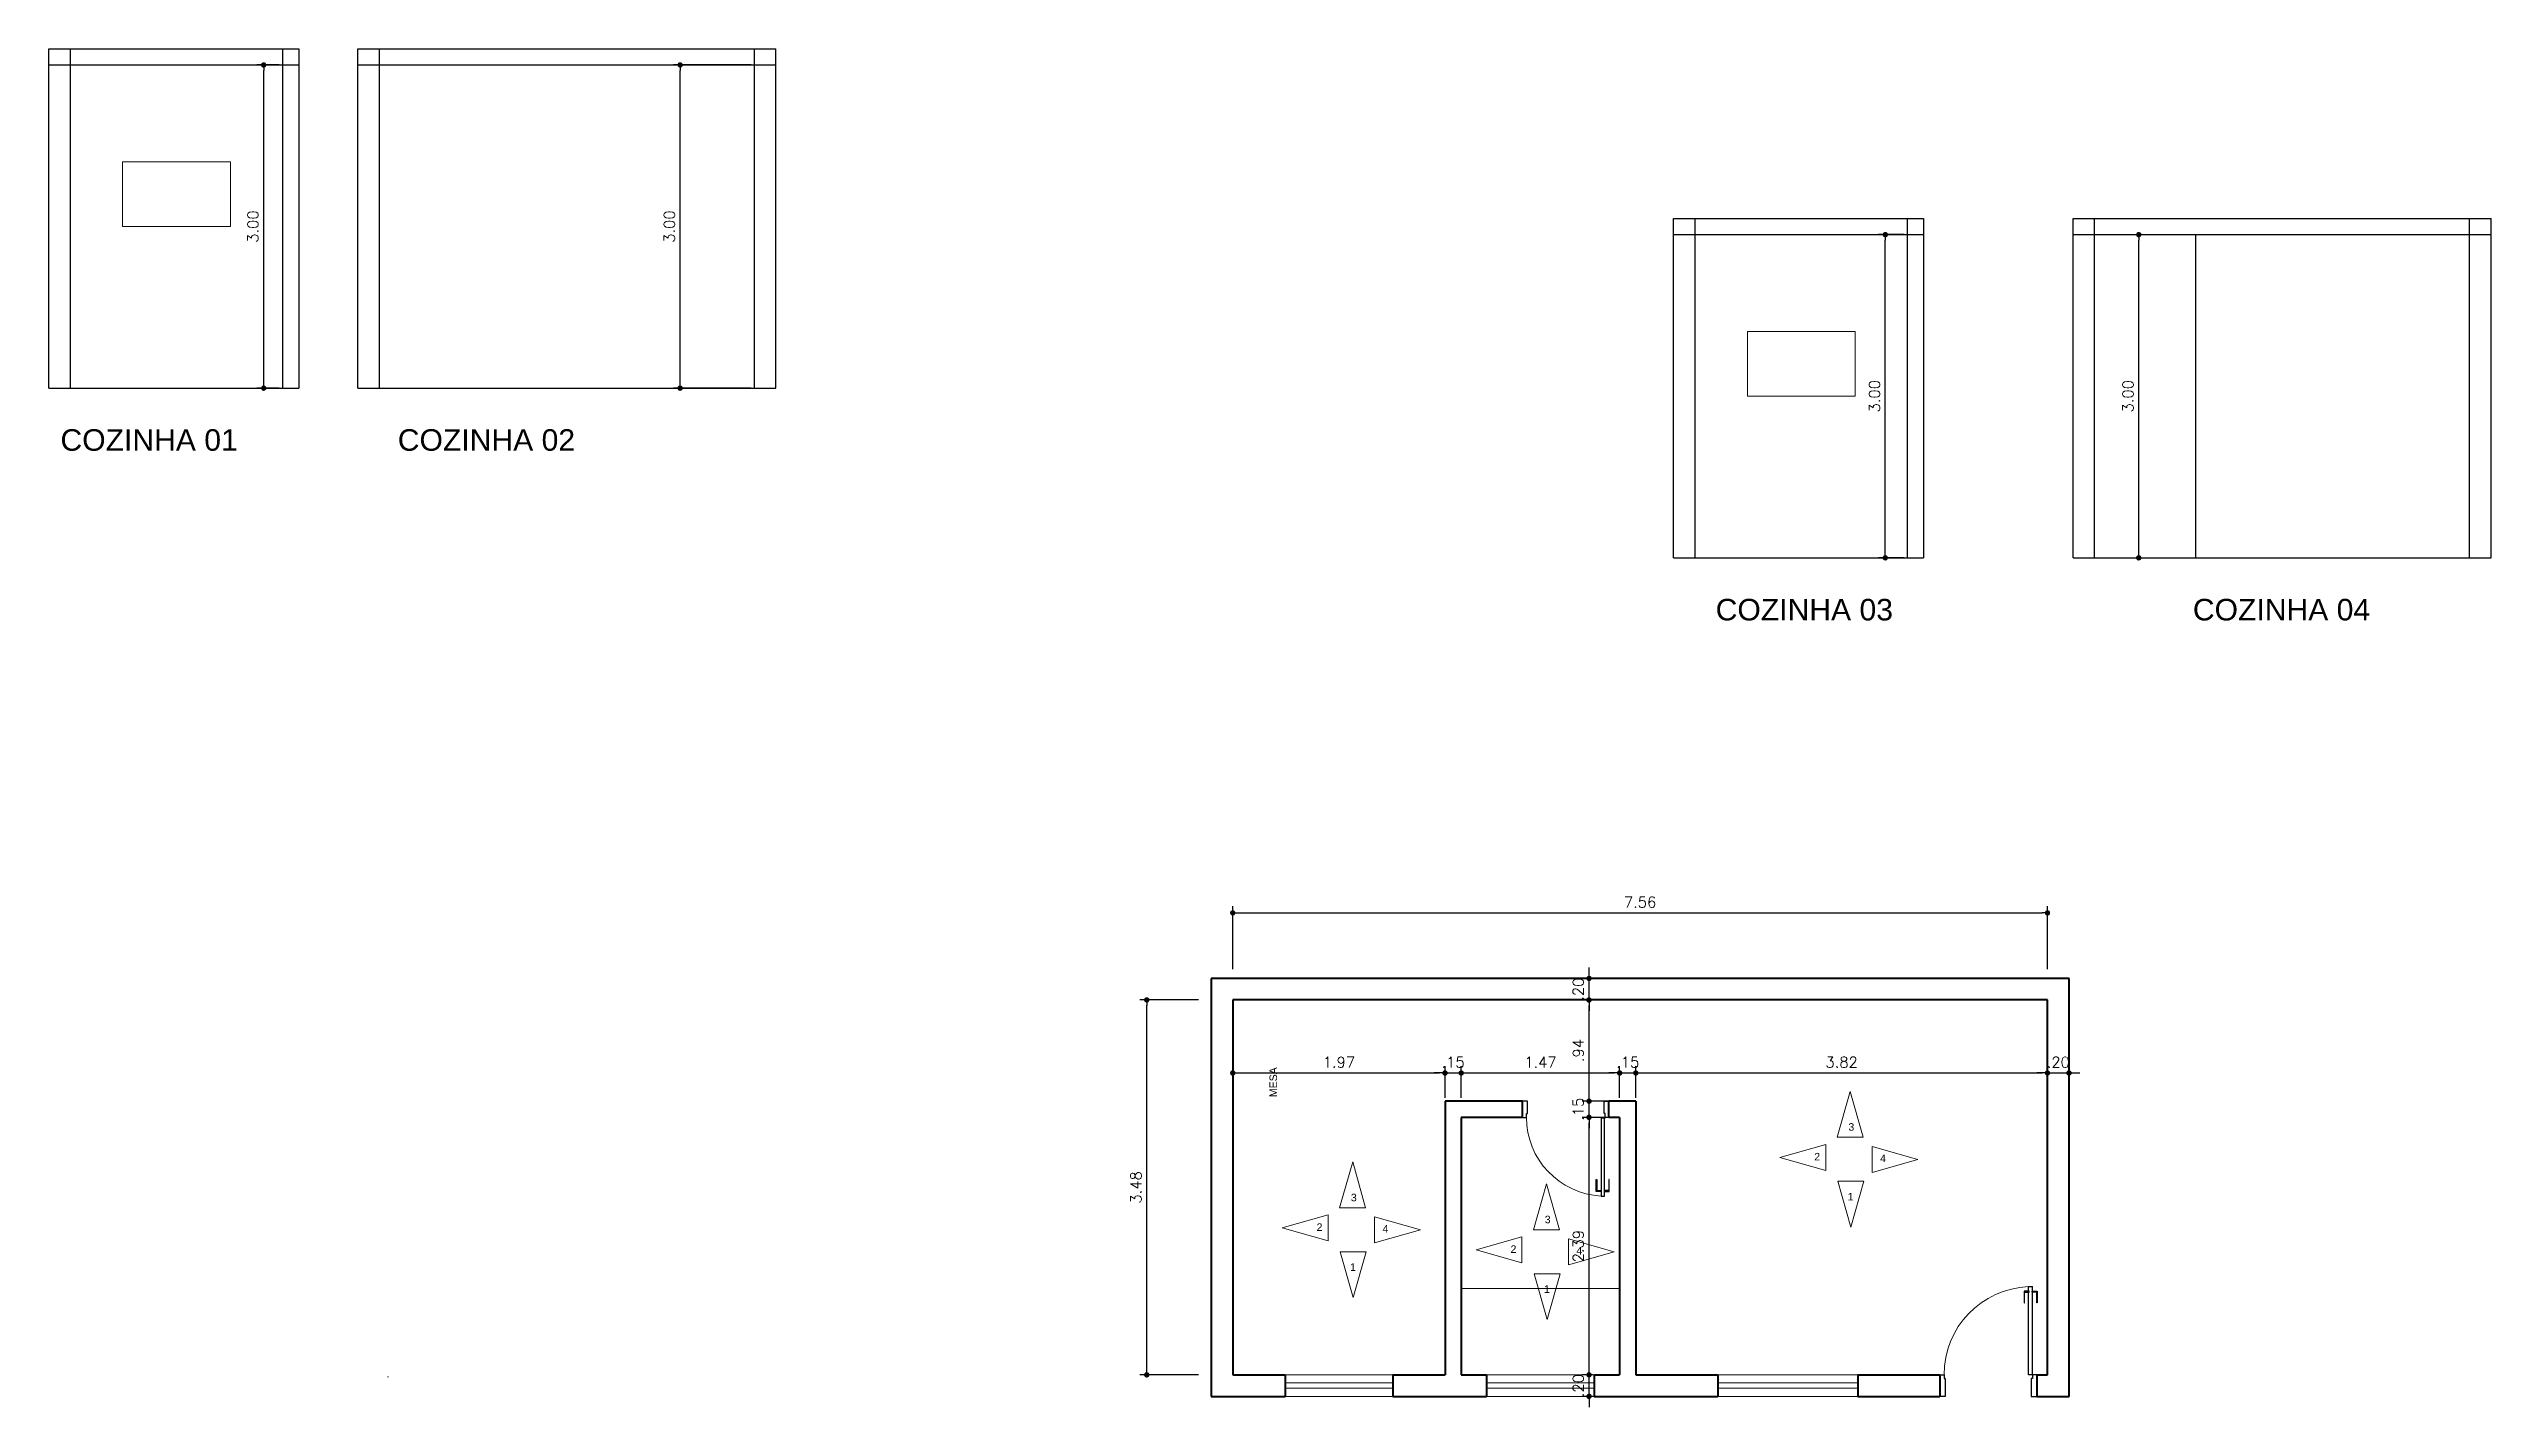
# Model space of a CAD drawing. Header units: millimetres. Extents: x -57 to 56, y 2 to 85.
# Drawn here: x 18.76 to 41.43, y 47.62 to 60.23 of the extents above; entities that cross this region are included whole.
import ezdxf

# ---------------------------------------------------------------- set-up
doc = ezdxf.new("R2010")
doc.units = ezdxf.units.MM
doc.header["$LTSCALE"] = 0.5
doc.header["$PDMODE"] = 3
doc.linetypes.add('HIDDEN', pattern=[0.375, 0.25, -0.125])
doc.linetypes.add('HIDDEN2', pattern=[4.7625, 3.175, -1.5875])
for name, color, linetype, lineweight in [('A-TRACEJADO', 251, 'HIDDEN2', 18), ('Alvenaria-alta', 5, 'Continuous', 50), ('Alvenaria-baixa', 3, 'Continuous', 20), ('ARQ cota externa', 1, 'Continuous', 15), ('ARQ cota interna', 1, 'Continuous', 18), ('ARQ Esquadria 2', 2, 'Continuous', 20), ('ARQ Mobiliario', 34, 'Continuous', 13), ('ARQ MURO', 3, 'Continuous', 30), ('Linha-projeção', 8, 'HIDDEN', 15), ('TEXTO 01', 1, 'Continuous', 18)]:
    doc.layers.add(name, color=color, linetype=linetype, lineweight=lineweight)
for name, color, linetype in [('ARQ TEXTO 02', 3, 'Continuous'), ('DETALHE', 2, 'Continuous'), ('PORTAS', 2, 'Continuous')]:
    doc.layers.add(name, color=color, linetype=linetype)
doc.styles.add('ARIAL 25', font='arial.ttf', dxfattribs={"height": 0.25})
doc.styles.add('arial 7', font='arial.ttf', dxfattribs={"height": 0.07})
doc.styles.add('RS50', font='romans.shx', dxfattribs={"height": 0.1})
doc.dimstyles.new('Cota 50', dxfattribs={"dimscale": 0.05, "dimtxt": 0.1, "dimasz": 1, "dimexe": 1.25, "dimexo": 0.625, "dimgap": 1, "dimtad": 1, "dimzin": 4, "dimdsep": 46, "dimtxsty": 'RS50', "dimblk": 'DOT', "dimcen": 0.1, "dimclrd": 256, "dimclre": 256, "dimclrt": 256, "dimadec": 0, "dimazin": 0, "dimtfac": 1, "dimtix": 1, "dimtmove": 0, "dimatfit": 3, "dimldrblk": 'DOT', "dimfxl": 1.25, "dimarcsym": 0})

msp = doc.modelspace()

# ---------------------------------------------------------------- texts
at = {"layer": 'ARQ cota externa', "insert": (30.089, 50.497), "char_height": 0.07, "attachment_point": 1, "rotation": 90, "style": 'arial 7'}
msp.add_mtext_dynamic_manual_height_columns('MESA', width=0.43258, gutter_width=0.35, heights=[0], dxfattribs=at)
at = {"layer": 'ARQ TEXTO 02', "style": 'ARIAL 25'}
for s, p in [('COZINHA 01', (18.87, 56.497)), ('COZINHA 02', (22, 56.497)), ('COZINHA 03', (34.229, 54.922)), ('COZINHA 04', (38.657, 54.922))]:
    msp.add_text(s, height=0.2, dxfattribs=at).set_placement(p)
at = {"layer": 'TEXTO 01', "char_height": 0.07, "attachment_point": 1, "style": 'arial 7'}
for s, insert in [('3', (35.461, 50.255)), ('2', (35.144, 49.979)), ('4', (35.755, 49.964)), ('3', (30.844, 49.6)), ('1', (35.454, 49.608)), ('2', (30.526, 49.325)), ('4', (31.138, 49.31)), ('3', (32.643, 49.396)), ('1', (30.837, 48.954)), ('2', (32.326, 49.121)), ('4', (32.937, 49.106)), ('1', (32.636, 48.75))]:
    msp.add_mtext_dynamic_manual_height_columns(s, width=0.18648, gutter_width=0.35, heights=[0], dxfattribs=dict(at, insert=insert))

# ---------------------------------------------------------------- blocks, each defined once
blk = doc.blocks.new('_Dot')
at = {"color": 0, "linetype": 'ByBlock', "lineweight": -2}
blk.add_line((-0.5, 0), (-1, 0), dxfattribs=at)
at = {"color": 0, "linetype": 'ByBlock', "const_width": 0.5}
blk.add_lwpolyline([(-0.25, 0, 1), (0.25, 0, 1)], format="xyb", close=True, dxfattribs=at)
blk = doc.blocks.new('*D187')
at = {"layer": 'ARQ cota externa', "lineweight": -2, "transparency": 16777216}
for p, q in [((29.431, 51.399), (28.887, 51.399)), ((28.95, 47.969), (28.95, 51.349)), ((29.431, 47.919), (28.887, 47.919))]:
    blk.add_line(p, q, dxfattribs=at)
at = {"layer": 'DEFPOINTS', "color": 0, "transparency": 16777216}
for p in [(28.95, 51.399), (29.462, 51.399), (29.462, 47.919)]:
    blk.add_point(p, dxfattribs=at)
at = {"layer": 'ARQ cota externa', "lineweight": -2, "transparency": 16777216, "xscale": 0.05, "yscale": 0.05, "zscale": 0.05}
for p, rotation in [((28.95, 51.399), 90), ((28.95, 47.919), 270)]:
    blk.add_blockref('_Dot', p, dxfattribs=dict(at, rotation=rotation))
at = {"layer": 'ARQ cota externa', "transparency": 16777216, "insert": (28.85, 49.659), "char_height": 0.1, "attachment_point": 5, "rotation": 90, "style": 'RS50'}
blk.add_mtext('3.48', dxfattribs=at)
blk = doc.blocks.new('*D188')
at = {"layer": 'ARQ cota externa', "lineweight": -2, "transparency": 16777216}
for p, q in [((29.748, 51.686), (29.748, 52.27)), ((29.798, 52.207), (37.258, 52.207)), ((37.308, 51.686), (37.308, 52.27))]:
    blk.add_line(p, q, dxfattribs=at)
at = {"layer": 'DEFPOINTS', "color": 0, "transparency": 16777216}
for p in [(37.308, 52.207), (29.748, 51.654), (37.308, 51.654)]:
    blk.add_point(p, dxfattribs=at)
at = {"layer": 'ARQ cota externa', "lineweight": -2, "transparency": 16777216, "xscale": 0.05, "yscale": 0.05, "zscale": 0.05, "rotation": 180}
blk.add_blockref('_Dot', (29.748, 52.207), dxfattribs=at)
at = {"layer": 'ARQ cota externa', "lineweight": -2, "transparency": 16777216, "xscale": 0.05, "yscale": 0.05, "zscale": 0.05}
blk.add_blockref('_Dot', (37.308, 52.207), dxfattribs=at)
at = {"layer": 'ARQ cota externa', "transparency": 16777216, "insert": (33.528, 52.307), "char_height": 0.1, "attachment_point": 5, "style": 'RS50'}
blk.add_mtext('7.56', dxfattribs=at)
blk = doc.blocks.new('*D192')
at = {"layer": 'ARQ cota externa', "lineweight": -2, "transparency": 16777216}
for p, q in [((29.748, 50.597), (29.748, 50.783)), ((31.718, 50.49), (31.718, 50.783)), ((29.798, 50.721), (31.668, 50.721))]:
    blk.add_line(p, q, dxfattribs=at)
at = {"layer": 'DEFPOINTS', "color": 0, "transparency": 16777216}
for p in [(29.748, 50.566), (31.718, 50.721), (31.718, 50.459)]:
    blk.add_point(p, dxfattribs=at)
at = {"layer": 'ARQ cota externa', "lineweight": -2, "transparency": 16777216, "xscale": 0.05, "yscale": 0.05, "zscale": 0.05, "rotation": 180}
blk.add_blockref('_Dot', (29.748, 50.721), dxfattribs=at)
at = {"layer": 'ARQ cota externa', "lineweight": -2, "transparency": 16777216, "xscale": 0.05, "yscale": 0.05, "zscale": 0.05}
blk.add_blockref('_Dot', (31.718, 50.721), dxfattribs=at)
at = {"layer": 'ARQ cota externa', "transparency": 16777216, "insert": (30.733, 50.821), "char_height": 0.1, "attachment_point": 5, "style": 'RS50'}
blk.add_mtext('1.97', dxfattribs=at)
blk = doc.blocks.new('*D193')
at = {"layer": 'ARQ cota externa', "lineweight": -2, "transparency": 16777216}
for p, q in [((31.718, 50.49), (31.718, 50.783)), ((31.868, 50.49), (31.868, 50.783)), ((31.668, 50.721), (31.618, 50.721)), ((31.718, 50.721), (31.868, 50.721)), ((31.918, 50.721), (31.968, 50.721))]:
    blk.add_line(p, q, dxfattribs=at)
at = {"layer": 'DEFPOINTS', "color": 0, "transparency": 16777216}
for p in [(31.868, 50.721), (31.718, 50.459), (31.868, 50.459)]:
    blk.add_point(p, dxfattribs=at)
at = {"layer": 'ARQ cota externa', "lineweight": -2, "transparency": 16777216, "xscale": 0.05, "yscale": 0.05, "zscale": 0.05}
blk.add_blockref('_Dot', (31.718, 50.721), dxfattribs=at)
at = {"layer": 'ARQ cota externa', "lineweight": -2, "transparency": 16777216, "xscale": 0.05, "yscale": 0.05, "zscale": 0.05, "rotation": 180}
blk.add_blockref('_Dot', (31.868, 50.721), dxfattribs=at)
at = {"layer": 'ARQ cota externa', "transparency": 16777216, "insert": (31.793, 50.821), "char_height": 0.1, "attachment_point": 5, "style": 'RS50'}
blk.add_mtext('.15', dxfattribs=at)
blk = doc.blocks.new('*D189')
at = {"layer": 'ARQ cota externa', "lineweight": -2, "transparency": 16777216}
for p, q in [((31.868, 50.49), (31.868, 50.783)), ((33.338, 50.49), (33.338, 50.783)), ((31.918, 50.721), (33.288, 50.721))]:
    blk.add_line(p, q, dxfattribs=at)
at = {"layer": 'DEFPOINTS', "color": 0, "transparency": 16777216}
for p in [(33.338, 50.721), (31.868, 50.459), (33.338, 50.459)]:
    blk.add_point(p, dxfattribs=at)
at = {"layer": 'ARQ cota externa', "lineweight": -2, "transparency": 16777216, "xscale": 0.05, "yscale": 0.05, "zscale": 0.05, "rotation": 180}
blk.add_blockref('_Dot', (31.868, 50.721), dxfattribs=at)
at = {"layer": 'ARQ cota externa', "lineweight": -2, "transparency": 16777216, "xscale": 0.05, "yscale": 0.05, "zscale": 0.05}
blk.add_blockref('_Dot', (33.338, 50.721), dxfattribs=at)
at = {"layer": 'ARQ cota externa', "transparency": 16777216, "insert": (32.603, 50.821), "char_height": 0.1, "attachment_point": 5, "style": 'RS50'}
blk.add_mtext('1.47', dxfattribs=at)
blk = doc.blocks.new('*D194')
at = {"layer": 'ARQ cota externa', "lineweight": -2, "transparency": 16777216}
for p, q in [((33.338, 50.49), (33.338, 50.783)), ((33.488, 50.49), (33.488, 50.783)), ((33.288, 50.721), (33.238, 50.721)), ((33.338, 50.721), (33.488, 50.721)), ((33.538, 50.721), (33.588, 50.721))]:
    blk.add_line(p, q, dxfattribs=at)
at = {"layer": 'DEFPOINTS', "color": 0, "transparency": 16777216}
for p in [(33.488, 50.721), (33.338, 50.459), (33.488, 50.459)]:
    blk.add_point(p, dxfattribs=at)
at = {"layer": 'ARQ cota externa', "lineweight": -2, "transparency": 16777216, "xscale": 0.05, "yscale": 0.05, "zscale": 0.05}
blk.add_blockref('_Dot', (33.338, 50.721), dxfattribs=at)
at = {"layer": 'ARQ cota externa', "lineweight": -2, "transparency": 16777216, "xscale": 0.05, "yscale": 0.05, "zscale": 0.05, "rotation": 180}
blk.add_blockref('_Dot', (33.488, 50.721), dxfattribs=at)
at = {"layer": 'ARQ cota externa', "transparency": 16777216, "insert": (33.413, 50.821), "char_height": 0.1, "attachment_point": 5, "style": 'RS50'}
blk.add_mtext('.15', dxfattribs=at)
blk = doc.blocks.new('*D190')
at = {"layer": 'ARQ cota externa', "lineweight": -2, "transparency": 16777216}
for p, q in [((33.488, 50.49), (33.488, 50.783)), ((37.308, 50.49), (37.308, 50.783)), ((33.538, 50.721), (37.258, 50.721))]:
    blk.add_line(p, q, dxfattribs=at)
at = {"layer": 'DEFPOINTS', "color": 0, "transparency": 16777216}
for p in [(37.308, 50.721), (33.488, 50.459), (37.308, 50.459)]:
    blk.add_point(p, dxfattribs=at)
at = {"layer": 'ARQ cota externa', "lineweight": -2, "transparency": 16777216, "xscale": 0.05, "yscale": 0.05, "zscale": 0.05, "rotation": 180}
blk.add_blockref('_Dot', (33.488, 50.721), dxfattribs=at)
at = {"layer": 'ARQ cota externa', "lineweight": -2, "transparency": 16777216, "xscale": 0.05, "yscale": 0.05, "zscale": 0.05}
blk.add_blockref('_Dot', (37.308, 50.721), dxfattribs=at)
at = {"layer": 'ARQ cota externa', "transparency": 16777216, "insert": (35.398, 50.821), "char_height": 0.1, "attachment_point": 5, "style": 'RS50'}
blk.add_mtext('3.82', dxfattribs=at)
blk = doc.blocks.new('*D191')
at = {"layer": 'ARQ cota externa', "lineweight": -2, "transparency": 16777216}
for p, q in [((37.308, 50.49), (37.308, 50.783)), ((37.508, 50.752), (37.508, 50.783)), ((37.258, 50.721), (37.208, 50.721)), ((37.308, 50.721), (37.508, 50.721)), ((37.558, 50.721), (37.608, 50.721))]:
    blk.add_line(p, q, dxfattribs=at)
at = {"layer": 'DEFPOINTS', "color": 0, "transparency": 16777216}
for p in [(37.508, 50.721), (37.508, 50.721), (37.308, 50.459)]:
    blk.add_point(p, dxfattribs=at)
at = {"layer": 'ARQ cota externa', "lineweight": -2, "transparency": 16777216, "xscale": 0.05, "yscale": 0.05, "zscale": 0.05}
blk.add_blockref('_Dot', (37.308, 50.721), dxfattribs=at)
at = {"layer": 'ARQ cota externa', "lineweight": -2, "transparency": 16777216, "xscale": 0.05, "yscale": 0.05, "zscale": 0.05, "rotation": 180}
blk.add_blockref('_Dot', (37.508, 50.721), dxfattribs=at)
at = {"layer": 'ARQ cota externa', "transparency": 16777216, "insert": (37.408, 50.821), "char_height": 0.1, "attachment_point": 5, "style": 'RS50'}
blk.add_mtext('.20', dxfattribs=at)
blk = doc.blocks.new('*D182')
at = {"layer": 'ARQ cota externa', "lineweight": -2, "transparency": 16777216}
for p, q in [((33.089, 47.919), (32.991, 47.919)), ((33.054, 47.969), (33.054, 48.019)), ((33.054, 47.719), (33.054, 47.919)), ((33.089, 47.719), (32.991, 47.719)), ((33.054, 47.669), (33.054, 47.619))]:
    blk.add_line(p, q, dxfattribs=at)
at = {"layer": 'DEFPOINTS', "color": 0, "transparency": 16777216}
for p in [(33.054, 47.919), (33.121, 47.919), (33.121, 47.719)]:
    blk.add_point(p, dxfattribs=at)
at = {"layer": 'ARQ cota externa', "lineweight": -2, "transparency": 16777216, "xscale": 0.05, "yscale": 0.05, "zscale": 0.05}
for p, rotation in [((33.054, 47.919), 270), ((33.054, 47.719), 90)]:
    blk.add_blockref('_Dot', p, dxfattribs=dict(at, rotation=rotation))
at = {"layer": 'ARQ cota externa', "transparency": 16777216, "insert": (32.954, 47.819), "char_height": 0.1, "attachment_point": 5, "rotation": 90, "style": 'RS50'}
blk.add_mtext('.20', dxfattribs=at)
blk = doc.blocks.new('*D183')
at = {"layer": 'ARQ cota externa', "lineweight": -2, "transparency": 16777216}
for p, q in [((33.307, 50.309), (32.991, 50.309)), ((33.054, 47.969), (33.054, 50.259)), ((33.089, 47.919), (32.991, 47.919))]:
    blk.add_line(p, q, dxfattribs=at)
at = {"layer": 'DEFPOINTS', "color": 0, "transparency": 16777216}
for p in [(33.054, 50.309), (33.338, 50.309), (33.121, 47.919)]:
    blk.add_point(p, dxfattribs=at)
at = {"layer": 'ARQ cota externa', "lineweight": -2, "transparency": 16777216, "xscale": 0.05, "yscale": 0.05, "zscale": 0.05}
for p, rotation in [((33.054, 50.309), 90), ((33.054, 47.919), 270)]:
    blk.add_blockref('_Dot', p, dxfattribs=dict(at, rotation=rotation))
at = {"layer": 'ARQ cota externa', "transparency": 16777216, "insert": (32.954, 49.114), "char_height": 0.1, "attachment_point": 5, "rotation": 90, "style": 'RS50'}
blk.add_mtext('2.39', dxfattribs=at)
blk = doc.blocks.new('*D184')
at = {"layer": 'ARQ cota externa', "lineweight": -2, "transparency": 16777216}
for p, q in [((33.054, 50.509), (33.054, 50.559)), ((33.307, 50.459), (32.991, 50.459)), ((33.054, 50.309), (33.054, 50.459)), ((33.307, 50.309), (32.991, 50.309)), ((33.054, 50.259), (33.054, 50.209))]:
    blk.add_line(p, q, dxfattribs=at)
at = {"layer": 'DEFPOINTS', "color": 0, "transparency": 16777216}
for p in [(33.054, 50.459), (33.338, 50.459), (33.338, 50.309)]:
    blk.add_point(p, dxfattribs=at)
at = {"layer": 'ARQ cota externa', "lineweight": -2, "transparency": 16777216, "xscale": 0.05, "yscale": 0.05, "zscale": 0.05}
for p, rotation in [((33.054, 50.459), 270), ((33.054, 50.309), 90)]:
    blk.add_blockref('_Dot', p, dxfattribs=dict(at, rotation=rotation))
at = {"layer": 'ARQ cota externa', "transparency": 16777216, "insert": (32.954, 50.384), "char_height": 0.1, "attachment_point": 5, "rotation": 90, "style": 'RS50'}
blk.add_mtext('.15', dxfattribs=at)
blk = doc.blocks.new('*D185')
at = {"layer": 'ARQ cota externa', "lineweight": -2, "transparency": 16777216}
for p, q in [((33.023, 51.399), (32.991, 51.399)), ((33.054, 50.509), (33.054, 51.349)), ((33.307, 50.459), (32.991, 50.459))]:
    blk.add_line(p, q, dxfattribs=at)
at = {"layer": 'DEFPOINTS', "color": 0, "transparency": 16777216}
for p in [(33.054, 51.399), (33.054, 51.399), (33.338, 50.459)]:
    blk.add_point(p, dxfattribs=at)
at = {"layer": 'ARQ cota externa', "lineweight": -2, "transparency": 16777216, "xscale": 0.05, "yscale": 0.05, "zscale": 0.05}
for p, rotation in [((33.054, 51.399), 90), ((33.054, 50.459), 270)]:
    blk.add_blockref('_Dot', p, dxfattribs=dict(at, rotation=rotation))
at = {"layer": 'ARQ cota externa', "transparency": 16777216, "insert": (32.954, 50.929), "char_height": 0.1, "attachment_point": 5, "rotation": 90, "style": 'RS50'}
blk.add_mtext('.94', dxfattribs=at)
blk = doc.blocks.new('*D186')
at = {"layer": 'ARQ cota externa', "lineweight": -2, "transparency": 16777216}
for p, q in [((33.054, 51.649), (33.054, 51.699)), ((33.023, 51.599), (32.991, 51.599)), ((33.054, 51.399), (33.054, 51.599)), ((33.023, 51.399), (32.991, 51.399)), ((33.054, 51.349), (33.054, 51.299))]:
    blk.add_line(p, q, dxfattribs=at)
at = {"layer": 'DEFPOINTS', "color": 0, "transparency": 16777216}
for p in [(33.054, 51.599), (33.054, 51.599), (33.054, 51.399)]:
    blk.add_point(p, dxfattribs=at)
at = {"layer": 'ARQ cota externa', "lineweight": -2, "transparency": 16777216, "xscale": 0.05, "yscale": 0.05, "zscale": 0.05}
for p, rotation in [((33.054, 51.599), 270), ((33.054, 51.399), 90)]:
    blk.add_blockref('_Dot', p, dxfattribs=dict(at, rotation=rotation))
at = {"layer": 'ARQ cota externa', "transparency": 16777216, "insert": (32.954, 51.499), "char_height": 0.1, "attachment_point": 5, "rotation": 90, "style": 'RS50'}
blk.add_mtext('.20', dxfattribs=at)
blk = doc.blocks.new('P70')
at = {"layer": 'A-TRACEJADO'}
blk.add_arc((-0.149, -0.033), 0.732, 183.0662, 269.9559, dxfattribs=at)
at = {"layer": 'DETALHE', "color": 1}
for points in [[(-0.837, -0.042), (-0.837, 0.003), (-0.728, 0.003), (-0.728, -0.001), (-0.829, -0.001), (-0.829, -0.042)], [(-0.837, -0.072), (-0.837, -0.117), (-0.728, -0.117), (-0.728, -0.113), (-0.829, -0.113), (-0.829, -0.072)]]:
    blk.add_lwpolyline(points, close=True, dxfattribs=at)
at = {"layer": 'DETALHE', "color": 2}
for points in [[(-0.15, 0), (-0.15, -0.035), (-0.115, -0.035), (-0.115, -0.045), (0, -0.045), (0, 0)], [(-0.15, -0.8), (-0.15, -0.765), (-0.115, -0.765), (-0.115, -0.755), (0, -0.755), (0, -0.8)]]:
    blk.add_lwpolyline(points, close=True, dxfattribs=at)
blk.add_lwpolyline([(-0.88, -0.072), (-0.88, -0.041), (-0.156, -0.041), (-0.156, -0.072), (-0.88, -0.072)], dxfattribs=at)
blk.add_circle((-0.153, -0.038), 0.00326, dxfattribs=at)
blk = doc.blocks.new('*D264')
at = {"layer": 'ARQ cota interna', "lineweight": -2, "transparency": 16777216}
for p, q in [((20.901, 60.078), (20.693, 60.078)), ((20.756, 57.128), (20.756, 60.028)), ((20.901, 57.078), (20.693, 57.078))]:
    blk.add_line(p, q, dxfattribs=at)
at = {"layer": 'DEFPOINTS', "color": 0, "transparency": 16777216}
for p in [(20.756, 60.078), (20.932, 60.078), (20.932, 57.078)]:
    blk.add_point(p, dxfattribs=at)
at = {"layer": 'ARQ cota interna', "lineweight": -2, "transparency": 16777216, "xscale": 0.05, "yscale": 0.05, "zscale": 0.05}
for p, rotation in [((20.756, 60.078), 90), ((20.756, 57.078), 270)]:
    blk.add_blockref('_Dot', p, dxfattribs=dict(at, rotation=rotation))
at = {"layer": 'ARQ cota interna', "transparency": 16777216, "insert": (20.656, 58.578), "char_height": 0.1, "attachment_point": 5, "rotation": 90, "style": 'RS50'}
blk.add_mtext('3.00', dxfattribs=at)
blk = doc.blocks.new('*D265')
at = {"layer": 'ARQ cota interna', "lineweight": -2, "transparency": 16777216}
for p, q in [((25.278, 60.078), (24.558, 60.078)), ((24.62, 57.128), (24.62, 60.028)), ((25.278, 57.078), (24.558, 57.078))]:
    blk.add_line(p, q, dxfattribs=at)
at = {"layer": 'DEFPOINTS', "color": 0, "transparency": 16777216}
for p in [(24.62, 60.078), (25.309, 60.078), (25.309, 57.078)]:
    blk.add_point(p, dxfattribs=at)
at = {"layer": 'ARQ cota interna', "lineweight": -2, "transparency": 16777216, "xscale": 0.05, "yscale": 0.05, "zscale": 0.05}
for p, rotation in [((24.62, 60.078), 90), ((24.62, 57.078), 270)]:
    blk.add_blockref('_Dot', p, dxfattribs=dict(at, rotation=rotation))
at = {"layer": 'ARQ cota interna', "transparency": 16777216, "insert": (24.52, 58.578), "char_height": 0.1, "attachment_point": 5, "rotation": 90, "style": 'RS50'}
blk.add_mtext('3.00', dxfattribs=at)
blk = doc.blocks.new('*D266')
at = {"layer": 'ARQ cota interna', "lineweight": -2, "transparency": 16777216}
for p, q in [((35.977, 58.503), (35.74, 58.503)), ((35.803, 55.553), (35.803, 58.453)), ((35.977, 55.503), (35.74, 55.503))]:
    blk.add_line(p, q, dxfattribs=at)
at = {"layer": 'DEFPOINTS', "color": 0, "transparency": 16777216}
for p in [(35.803, 58.503), (36.008, 58.503), (36.008, 55.503)]:
    blk.add_point(p, dxfattribs=at)
at = {"layer": 'ARQ cota interna', "lineweight": -2, "transparency": 16777216, "xscale": 0.05, "yscale": 0.05, "zscale": 0.05}
for p, rotation in [((35.803, 58.503), 90), ((35.803, 55.503), 270)]:
    blk.add_blockref('_Dot', p, dxfattribs=dict(at, rotation=rotation))
at = {"layer": 'ARQ cota interna', "transparency": 16777216, "insert": (35.703, 57.003), "char_height": 0.1, "attachment_point": 5, "rotation": 90, "style": 'RS50'}
blk.add_mtext('3.00', dxfattribs=at)
blk = doc.blocks.new('*D267')
at = {"layer": 'ARQ cota interna', "lineweight": -2, "transparency": 16777216}
for p, q in [((37.776, 58.503), (38.218, 58.503)), ((38.155, 55.553), (38.155, 58.453)), ((37.776, 55.503), (38.218, 55.503))]:
    blk.add_line(p, q, dxfattribs=at)
at = {"layer": 'DEFPOINTS', "color": 0, "transparency": 16777216}
for p in [(37.745, 58.503), (38.155, 58.503), (37.745, 55.503)]:
    blk.add_point(p, dxfattribs=at)
at = {"layer": 'ARQ cota interna', "lineweight": -2, "transparency": 16777216, "xscale": 0.05, "yscale": 0.05, "zscale": 0.05}
for p, rotation in [((38.155, 58.503), 90), ((38.155, 55.503), 270)]:
    blk.add_blockref('_Dot', p, dxfattribs=dict(at, rotation=rotation))
at = {"layer": 'ARQ cota interna', "transparency": 16777216, "insert": (38.055, 57.003), "char_height": 0.1, "attachment_point": 5, "rotation": 90, "style": 'RS50'}
blk.add_mtext('3.00', dxfattribs=at)

# ---------------------------------------------------------------- dimensions: what is measured, and where the dimension line sits
at = {"layer": 'ARQ cota externa'}
for base, p1, p2, picture, middle in [((37.308, 52.207), (29.748, 51.654), (37.308, 51.654), '*D188', (33.528, 52.307)), ((31.718, 50.721), (29.748, 50.566), (31.718, 50.459), '*D192', (30.733, 50.821))]:
    dim = msp.add_linear_dim(base=base, p1=p1, p2=p2, dimstyle='Cota 50', dxfattribs=at)
    dim.commit()
    dim.dimension.update_dxf_attribs({"geometry": picture, "text_midpoint": middle})
for base, p1, p2, picture, middle in [((33.054, 51.599), (33.054, 51.399), (33.054, 51.599), '*D186', (32.954, 51.499)), ((33.054, 51.399), (33.338, 50.459), (33.054, 51.399), '*D185', (32.954, 50.929)), ((33.054, 50.459), (33.338, 50.309), (33.338, 50.459), '*D184', (32.954, 50.384)), ((33.054, 50.309), (33.121, 47.919), (33.338, 50.309), '*D183', (32.954, 49.114))]:
    dim = msp.add_linear_dim(base=base, p1=p1, p2=p2, angle=90, dimstyle='Cota 50', override={"dimtmove": 1}, dxfattribs=at)
    dim.commit()
    dim.dimension.update_dxf_attribs({"geometry": picture, "text_midpoint": middle})
for base, p1, p2, picture, middle in [((28.95, 51.399), (29.462, 47.919), (29.462, 51.399), '*D187', (28.85, 49.659)), ((33.054, 47.919), (33.121, 47.719), (33.121, 47.919), '*D182', (32.954, 47.819))]:
    dim = msp.add_linear_dim(base=base, p1=p1, p2=p2, angle=90, dimstyle='Cota 50', dxfattribs=at)
    dim.commit()
    dim.dimension.update_dxf_attribs({"geometry": picture, "text_midpoint": middle})
for base, p1, p2, picture, middle in [((31.868, 50.721), (31.718, 50.459), (31.868, 50.459), '*D193', (31.793, 50.821)), ((33.338, 50.721), (31.868, 50.459), (33.338, 50.459), '*D189', (32.603, 50.821)), ((33.488, 50.721), (33.338, 50.459), (33.488, 50.459), '*D194', (33.413, 50.821)), ((37.308, 50.721), (33.488, 50.459), (37.308, 50.459), '*D190', (35.398, 50.821)), ((37.508, 50.721), (37.308, 50.459), (37.508, 50.721), '*D191', (37.408, 50.821))]:
    dim = msp.add_linear_dim(base=base, p1=p1, p2=p2, dimstyle='Cota 50', override={"dimtmove": 1}, dxfattribs=at)
    dim.commit()
    dim.dimension.update_dxf_attribs({"geometry": picture, "text_midpoint": middle})
at = {"layer": 'ARQ cota interna'}
for base, p1, p2, picture, middle in [((20.756, 60.078), (20.932, 57.078), (20.932, 60.078), '*D264', (20.656, 58.578)), ((24.62, 60.078), (25.309, 57.078), (25.309, 60.078), '*D265', (24.52, 58.578)), ((35.803, 58.503), (36.008, 55.503), (36.008, 58.503), '*D266', (35.703, 57.003)), ((38.155, 58.503), (37.745, 55.503), (37.745, 58.503), '*D267', (38.055, 57.003))]:
    dim = msp.add_linear_dim(base=base, p1=p1, p2=p2, angle=90, dimstyle='Cota 50', dxfattribs=at)
    dim.commit()
    dim.dimension.update_dxf_attribs({"geometry": picture, "text_midpoint": middle})

# ---------------------------------------------------------------- linework, layer by layer
at = {"layer": 'Alvenaria-alta'}
for p, q in [((37.508, 51.599), (29.548, 51.599)), ((29.548, 51.599), (29.548, 47.719)), ((37.508, 47.719), (37.508, 51.599)), ((37.308, 51.399), (29.748, 51.399)), ((29.748, 51.399), (29.748, 47.919)), ((37.308, 47.919), (37.308, 51.399)), ((32.438, 50.459), (31.718, 50.459)), ((31.718, 50.459), (31.718, 47.919)), ((32.438, 50.309), (32.438, 50.459)), ((33.488, 50.459), (33.238, 50.459)), ((33.238, 50.309), (33.238, 50.459)), ((33.488, 50.459), (33.488, 47.919)), ((32.438, 50.309), (31.868, 50.309)), ((31.868, 50.309), (31.868, 47.919)), ((33.338, 50.309), (33.238, 50.309)), ((33.338, 50.309), (33.338, 47.919)), ((29.748, 47.919), (30.233, 47.919)), ((30.233, 47.919), (30.233, 47.719)), ((31.233, 47.919), (31.718, 47.919)), ((31.233, 47.919), (31.233, 47.719)), ((31.868, 47.919), (32.103, 47.919)), ((32.103, 47.919), (32.103, 47.719)), ((33.103, 47.919), (33.338, 47.919)), ((33.103, 47.919), (33.103, 47.719)), ((33.488, 47.919), (34.248, 47.919)), ((34.248, 47.919), (34.248, 47.719)), ((35.548, 47.919), (36.308, 47.919)), ((35.548, 47.919), (35.548, 47.719)), ((36.308, 47.919), (36.308, 47.719)), ((37.208, 47.919), (37.308, 47.919)), ((37.208, 47.919), (37.208, 47.719)), ((29.548, 47.719), (30.233, 47.719)), ((31.233, 47.719), (32.103, 47.719)), ((33.103, 47.719), (34.248, 47.719)), ((35.548, 47.719), (36.308, 47.719)), ((37.208, 47.719), (37.508, 47.719))]:
    msp.add_line(p, q, dxfattribs=at)
at = {"layer": 'ARQ Esquadria 2'}
for p, q in [((19.447, 59.178), (20.447, 59.178)), ((19.447, 58.578), (19.447, 59.178)), ((20.447, 58.578), (20.447, 59.178)), ((19.447, 58.578), (20.447, 58.578)), ((34.523, 57.603), (35.523, 57.603)), ((34.523, 57.003), (34.523, 57.603)), ((35.523, 57.003), (35.523, 57.603)), ((34.523, 57.003), (35.523, 57.003)), ((30.233, 47.919), (31.233, 47.919)), ((30.233, 47.844), (31.233, 47.844)), ((32.103, 47.919), (33.103, 47.919)), ((32.103, 47.844), (33.103, 47.844)), ((34.248, 47.919), (35.548, 47.919)), ((34.248, 47.844), (35.548, 47.844)), ((30.233, 47.794), (31.233, 47.794)), ((30.233, 47.719), (31.233, 47.719)), ((32.103, 47.794), (33.103, 47.794)), ((32.103, 47.719), (33.103, 47.719)), ((34.248, 47.794), (35.548, 47.794)), ((34.248, 47.719), (35.548, 47.719))]:
    msp.add_line(p, q, dxfattribs=at)
at = {"layer": 'ARQ Mobiliario'}
msp.add_line((31.868, 48.719), (33.338, 48.719), dxfattribs=at)
at = {"layer": 'ARQ Mobiliario', "color": 1, "true_color": 0xf41a1a}
msp.add_line((21.905, 47.902), (21.915, 47.902), dxfattribs=at)
at = {"layer": 'ARQ MURO'}
for p, q in [((18.762, 60.228), (21.082, 60.228)), ((18.762, 57.078), (18.762, 60.228)), ((18.762, 60.078), (21.082, 60.078)), ((18.962, 57.078), (18.962, 60.228)), ((20.932, 57.078), (20.932, 60.228)), ((21.082, 60.228), (21.082, 57.078)), ((21.629, 60.228), (25.509, 60.228)), ((21.629, 57.078), (21.629, 60.228)), ((21.629, 60.078), (25.509, 60.078)), ((21.829, 57.078), (21.829, 60.228)), ((25.309, 57.078), (25.309, 60.228)), ((25.509, 57.078), (25.509, 60.228)), ((33.838, 58.653), (36.158, 58.653)), ((33.838, 55.503), (33.838, 58.653)), ((33.838, 58.503), (36.158, 58.503)), ((34.038, 55.503), (34.038, 58.653)), ((36.008, 55.503), (36.008, 58.653)), ((36.158, 58.653), (36.158, 55.503)), ((37.545, 58.653), (41.425, 58.653)), ((37.545, 55.503), (37.545, 58.653)), ((37.545, 58.503), (41.425, 58.503)), ((37.745, 55.503), (37.745, 58.653)), ((38.685, 55.503), (38.685, 58.503)), ((41.225, 55.503), (41.225, 58.653)), ((41.425, 55.503), (41.425, 58.653)), ((18.762, 57.078), (21.082, 57.078)), ((21.629, 57.078), (25.509, 57.078)), ((33.838, 55.503), (36.158, 55.503)), ((37.545, 55.503), (41.425, 55.503))]:
    msp.add_line(p, q, dxfattribs=at)
at = {"layer": 'DETALHE', "color": 1}
for points in [[(37.137, 48.695), (37.092, 48.695), (37.092, 48.587), (37.096, 48.587), (37.096, 48.687), (37.137, 48.687)], [(37.167, 48.695), (37.212, 48.695), (37.212, 48.587), (37.208, 48.587), (37.208, 48.687), (37.167, 48.687)]]:
    msp.add_lwpolyline(points, close=True, dxfattribs=at)
at = {"layer": 'Linha-projeção', "linetype": 'HIDDEN2'}
msp.add_arc((37.168, 47.919), 0.82, 92.4441, 180, dxfattribs=at)
at = {"layer": 'PORTAS'}
for p, q in [((37.133, 47.919), (37.133, 48.739)), ((37.133, 48.739), (37.168, 48.739)), ((37.168, 47.919), (37.168, 48.739)), ((36.308, 47.919), (36.348, 47.919)), ((36.348, 47.919), (36.348, 47.884)), ((36.348, 47.884), (36.358, 47.884)), ((36.358, 47.884), (36.358, 47.719)), ((37.208, 47.919), (37.133, 47.919)), ((37.168, 47.884), (37.158, 47.884)), ((37.158, 47.884), (37.158, 47.719)), ((37.208, 47.919), (37.168, 47.919)), ((37.168, 47.919), (37.168, 47.884)), ((36.358, 47.719), (36.308, 47.719)), ((37.158, 47.719), (37.208, 47.719))]:
    msp.add_line(p, q, dxfattribs=at)
at = {"layer": 'TEXTO 01'}
for p, q in [((35.478, 50.549), (35.358, 50.124)), ((35.599, 50.124), (35.478, 50.549)), ((30.861, 49.895), (30.74, 49.47)), ((30.981, 49.47), (30.861, 49.895)), ((35.25, 50.058), (34.825, 49.938)), ((34.825, 49.938), (35.25, 49.817)), ((36.106, 49.918), (35.681, 50.039)), ((35.681, 49.797), (36.106, 49.918)), ((32.66, 49.691), (32.539, 49.266)), ((32.781, 49.266), (32.66, 49.691)), ((35.363, 49.716), (35.484, 49.291)), ((35.484, 49.291), (35.605, 49.716)), ((30.632, 49.404), (30.207, 49.284)), ((30.207, 49.284), (30.632, 49.163)), ((31.489, 49.264), (31.064, 49.385)), ((31.064, 49.143), (31.489, 49.264)), ((32.432, 49.2), (32.007, 49.079)), ((33.288, 49.06), (32.863, 49.181)), ((30.745, 49.061), (30.866, 48.637)), ((30.866, 48.637), (30.987, 49.061)), ((32.007, 49.079), (32.432, 48.959)), ((32.863, 48.939), (33.288, 49.06)), ((32.545, 48.857), (32.666, 48.432)), ((32.666, 48.432), (32.786, 48.857))]:
    msp.add_line(p, q, dxfattribs=at)
for points in [[(35.599, 50.124), (35.358, 50.124)], [(35.25, 50.058), (35.25, 49.817)], [(35.681, 49.797), (35.681, 50.039)], [(35.363, 49.716), (35.605, 49.716)], [(30.981, 49.47), (30.74, 49.47)], [(30.632, 49.404), (30.632, 49.163)], [(31.064, 49.143), (31.064, 49.385)], [(32.432, 49.2), (32.432, 48.959)], [(32.781, 49.266), (32.539, 49.266)], [(32.863, 48.939), (32.863, 49.181)], [(30.745, 49.061), (30.987, 49.061)], [(32.545, 48.857), (32.786, 48.857)]]:
    msp.add_lwpolyline(points, dxfattribs=at)

# ---------------------------------------------------------------- block references
at = {"layer": 'Alvenaria-baixa', "xscale": -1, "rotation": 270}
msp.add_blockref('P70', (33.238, 50.459), dxfattribs=at)

msp.set_redraw_order([(e.dxf.handle, doc.entitydb.next_handle()) for e in msp.query("TEXT MTEXT ATTDEF DIMENSION ARC_DIMENSION")])  # texts and dimensions are drawn at this point

doc.saveas('drawing.dxf')
